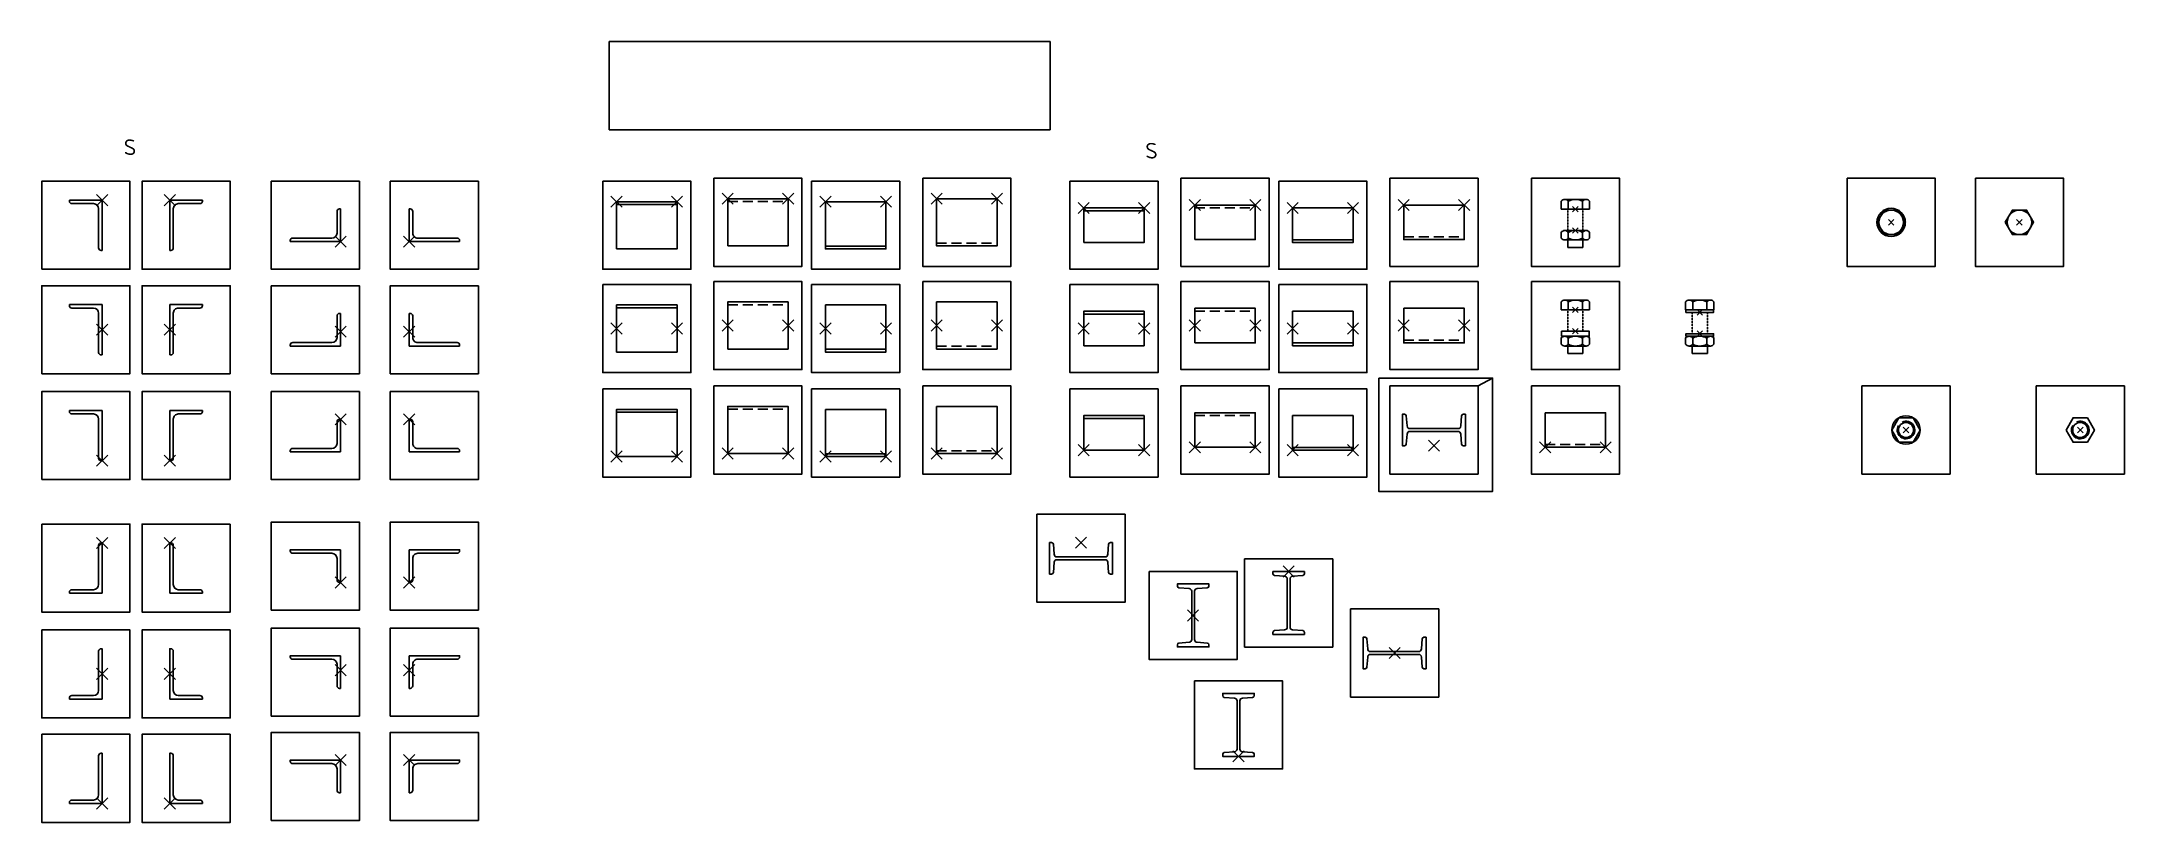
# Model space of a CAD drawing. Header units: millimetres. Extents: x -20 to 11246, y -3786 to 508.
# Drawn here: x 5000 to 8307, y -2829 to -1588 of the extents above; entities that cross this region are included whole.
import ezdxf

# ---------------------------------------------------------------- set-up
doc = ezdxf.new("R2010")
doc.units = ezdxf.units.MM
doc.header["$LTSCALE"] = 5
doc.linetypes.add('HIDDEN', pattern=[9.525, 6.35, -3.175])
doc.linetypes.add('HIDDEN2', pattern=[4.7625, 3.175, -1.5875])
for name, color, linetype in [('AC-0000-BESTAAND-co-06', 1, 'Continuous'), ('AC-0300-TEKST-25', 7, 'Continuous'), ('AC-2100-STAAL-PROF-co-35', 2, 'Continuous')]:
    doc.layers.add(name, color=color, linetype=linetype)
doc.styles.get("Standard").update_dxf_attribs({"font": 'isocpeur.ttf'})

msp = doc.modelspace()

# ---------------------------------------------------------------- texts
at = {"layer": 'AC-0300-TEKST-25', "char_height": 25, "width": 900, "attachment_point": 1}
for insert in [(5130, -1743.4), (6752, -1749)]:
    msp.add_mtext('S', dxfattribs=dict(at, insert=insert))

# ---------------------------------------------------------------- blocks, each defined once
blk = doc.blocks.new('*U14')
for p, q in [((58, 95), (58, 17)), ((65, 100), (65, 0)), ((0, 2), (0, 0)), ((0, 0), (65, 0)), ((48, 7), (5, 7))]:
    blk.add_line(p, q)
blk.add_lwpolyline([(65, 100), (65, 100), (63, 100), (63, 100)])
for centre, radius, start, end in [((63, 95), 5, 90, 180), ((5, 2), 5, 90, 180), ((48, 17), 10, 270, 0)]:
    blk.add_arc(centre, radius, start, end)
blk = doc.blocks.new('*U18')
at = {"color": 0, "linetype": 'ByBlock', "lineweight": -2}
blk.add_lwpolyline([(-22.5, -93.9, 0.392741), (-25, -96.6), (-25, -100), (25, -100), (25, -96.6, 0.392741), (22.5, -93.9), (6.4, -92.7, -0.392741), (2.3, -88.3), (2.3, -11.7, -0.392741), (6.4, -7.3), (22.5, -6.1, 0.392741), (25, -3.4), (25, 0), (-25, 0), (-25, -3.4, 0.392741), (-22.5, -6.1), (-6.4, -7.3, -0.392741), (-2.2, -11.7), (-2.2, -88.3, -0.392741), (-6.4, -92.7)], format="xyb", close=True, dxfattribs=at)
blk = doc.blocks.new('*U22')
at = {"transparency": 33554687}
for p, q in [((-22.5, 12.6), (-22.5, 0)), ((-22.5, 0), (22.5, 0)), ((0, 15.6), (-16.9, 15.6)), ((-11.3, 12.6), (-11.3, 0)), ((0, 15.6), (16.9, 15.6)), ((11.3, 12.6), (11.3, 0)), ((22.5, 12.6), (22.5, 0)), ((-22.5, -54.6), (-22.5, -45)), ((-16.9, -42), (16.9, -42)), ((-16.9, -57.6), (16.9, -57.6)), ((-12, -42), (12, -42)), ((-12, -69.6), (-12, -57.6)), ((-11.3, -54.6), (-11.3, -45)), ((11.3, -54.6), (11.3, -45)), ((12, -69.6), (12, -57.6)), ((22.5, -54.6), (22.5, -45)), ((-12, -69.6), (12, -69.6))]:
    blk.add_line(p, q, dxfattribs=at)
at = {"linetype": 'HIDDEN', "ltscale": 0.0125, "transparency": 33554687}
for p, q in [((-12, -34), (-12, 0)), ((12, -34), (12, 0))]:
    blk.add_line(p, q, dxfattribs=at)
at = {"transparency": 33554687}
blk.add_lwpolyline([(-22, -42), (22, -42), (22, -34), (-22, -34)], close=True, dxfattribs=at)
for centre, radius, start, end in [((-16.9, 8.8), 6.78, 33.8902, 146.1098), ((0, -7.1), 22.7, 60.1752, 119.8248), ((16.9, 8.8), 6.78, 33.8902, 146.1098), ((-16.9, -48.7), 6.78, 33.8902, 146.1098), ((-16.9, -50.8), 6.78, 213.8902, 326.1098), ((0, -64.6), 22.7, 60.1752, 119.8248), ((0, -34.9), 22.7, 240.1752, 299.8248), ((16.9, -48.7), 6.78, 33.8902, 146.1098), ((16.9, -50.8), 6.78, 213.8902, 326.1098)]:
    blk.add_arc(centre, radius, start, end, dxfattribs=at)
blk = doc.blocks.new('*U23')
at = {"transparency": 33554687}
for p, q in [((-22.5, 16.6), (-22.5, 4)), ((-22.5, 4), (22.5, 4)), ((0, 19.6), (-16.9, 19.6)), ((-16.9, 4), (16.9, 4)), ((-11.3, 16.6), (-11.3, 4)), ((0, 19.6), (16.9, 19.6)), ((11.3, 16.6), (11.3, 4)), ((22.5, 16.6), (22.5, 4)), ((-22.5, -50.6), (-22.5, -41)), ((-16.9, -53.6), (16.9, -53.6)), ((-12, -38), (12, -38)), ((-12, -65.6), (-12, -53.6)), ((-12, -65.6), (12, -65.6)), ((-11.3, -50.6), (-11.3, -41)), ((11.3, -50.6), (11.3, -41)), ((12, -65.6), (12, -53.6)), ((22.5, -50.6), (22.5, -41))]:
    blk.add_line(p, q, dxfattribs=at)
at = {"linetype": 'HIDDEN', "ltscale": 0.0125, "transparency": 33554687}
for p, q in [((-12, -34), (-12, 0)), ((12, -34), (12, 0))]:
    blk.add_line(p, q, dxfattribs=at)
at = {"transparency": 33554687}
for points in [[(-22, 0), (22, 0), (22, 4), (-22, 4)], [(-22, -38), (22, -38), (22, -34), (-22, -34)]]:
    blk.add_lwpolyline(points, close=True, dxfattribs=at)
for centre, radius, start, end in [((-16.9, 12.8), 6.78, 33.8902, 146.1098), ((0, -3.1), 22.7, 60.1752, 119.8248), ((16.9, 12.8), 6.78, 33.8902, 146.1098), ((-16.9, -44.7), 6.78, 33.8902, 146.1098), ((-16.9, -46.8), 6.78, 213.8902, 326.1098), ((0, -60.6), 22.7, 60.1752, 119.8248), ((0, -30.9), 22.7, 240.1752, 299.8248), ((16.9, -44.7), 6.78, 33.8902, 146.1098), ((16.9, -46.8), 6.78, 213.8902, 326.1098)]:
    blk.add_arc(centre, radius, start, end, dxfattribs=at)
blk = doc.blocks.new('*U24')
at = {"transparency": 33554687}
for p, q in [((-22.5, 12.6), (-22.5, 0)), ((-22.5, 0), (22.5, 0)), ((0, 15.6), (-16.9, 15.6)), ((-11.3, 12.6), (-11.3, 0)), ((0, 15.6), (16.9, 15.6)), ((11.3, 12.6), (11.3, 0)), ((22.5, 12.6), (22.5, 0)), ((-22.5, -46), (-22.5, -37)), ((-16.9, -34), (16.9, -34)), ((-16.9, -49), (16.9, -49)), ((-12, -61), (-12, -49)), ((-12, -61), (12, -61)), ((-11.3, -46), (-11.3, -37)), ((11.3, -46), (11.3, -37)), ((12, -61), (12, -49)), ((22.5, -46), (22.5, -37))]:
    blk.add_line(p, q, dxfattribs=at)
at = {"linetype": 'HIDDEN', "ltscale": 0.0125, "transparency": 33554687}
for p, q in [((-12, -34), (-12, 0)), ((12, -34), (12, 0))]:
    blk.add_line(p, q, dxfattribs=at)
at = {"transparency": 33554687}
for centre, radius, start, end in [((-16.9, 8.8), 6.78, 33.8902, 146.1098), ((0, -7.1), 22.7, 60.1752, 119.8248), ((16.9, 8.8), 6.78, 33.8902, 146.1098), ((-16.9, -40.7), 6.78, 33.8902, 146.1098), ((-16.9, -42.2), 6.78, 213.8902, 326.1098), ((0, -56.6), 22.7, 60.1752, 119.8248), ((0, -26.3), 22.7, 240.1752, 299.8248), ((16.9, -40.7), 6.78, 33.8902, 146.1098), ((16.9, -42.2), 6.78, 213.8902, 326.1098)]:
    blk.add_arc(centre, radius, start, end, dxfattribs=at)

# ---------------------------------------------------------------- linework, layer by layer
for p, q in [((5912.5, -1847), (6008.5, -1847)), ((6654.2, -1857), (6750.2, -1857)), ((6244.2, -1913), (6340.2, -1913)), ((6986, -1903), (7082, -1903)), ((5912.5, -2011.1), (6008.5, -2011.1)), ((6654.2, -2021.1), (6750.2, -2021.1)), ((6244.2, -2077.1), (6340.2, -2077.1)), ((6986, -2067.1), (7082, -2067.1)), ((5912.5, -2177.1), (6008.5, -2177.1)), ((6654.2, -2187.1), (6750.2, -2187.1)), ((6244.2, -2243.1), (6340.2, -2243.1)), ((6986, -2233.1), (7082, -2233.1))]:
    msp.add_line(p, q)
at = {"color": 1, "linetype": 'HIDDEN2'}
for p, q in [((6088.9, -1842.3), (6184.9, -1842.3)), ((6830.7, -1852.3), (6926.7, -1852.3)), ((6420.6, -1908.3), (6516.6, -1908.3)), ((7162.4, -1898.3), (7258.4, -1898.3)), ((6088.9, -2006.4), (6184.9, -2006.4)), ((6830.7, -2016.4), (6926.7, -2016.4)), ((6420.6, -2072.4), (6516.6, -2072.4)), ((7162.4, -2062.4), (7258.4, -2062.4)), ((6088.9, -2172.4), (6184.9, -2172.4)), ((6830.7, -2182.4), (6926.7, -2182.4)), ((6420.6, -2238.4), (6516.6, -2238.4)), ((7387, -2228.4), (7483, -2228.4))]:
    msp.add_line(p, q, dxfattribs=at)
for points in [[(4999.6, -1950), (5139.6, -1950), (5139.6, -1810), (4999.6, -1810), (4999.6, -1950)], [(5299, -1950), (5159, -1950), (5159, -1810), (5299, -1810), (5299, -1950)], [(5364.2, -1810), (5364.2, -1950), (5504.2, -1950), (5504.2, -1810), (5364.2, -1810)], [(5693.2, -1810), (5693.2, -1950), (5553.2, -1950), (5553.2, -1810), (5693.2, -1810)], [(5890.5, -1810), (6030.5, -1810), (6030.5, -1950), (5890.5, -1950), (5890.5, -1810)], [(6066.9, -1805.3), (6206.9, -1805.3), (6206.9, -1945.3), (6066.9, -1945.3), (6066.9, -1805.3)], [(6222.2, -1810), (6362.2, -1810), (6362.2, -1950), (6222.2, -1950), (6222.2, -1810)], [(6398.6, -1805.3), (6538.6, -1805.3), (6538.6, -1945.3), (6398.6, -1945.3), (6398.6, -1805.3)], [(6632.2, -1810), (6772.2, -1810), (6772.2, -1950), (6632.2, -1950), (6632.2, -1810)], [(6808.7, -1805.3), (6948.7, -1805.3), (6948.7, -1945.3), (6808.7, -1945.3), (6808.7, -1805.3)], [(6964, -1810), (7104, -1810), (7104, -1950), (6964, -1950), (6964, -1810)], [(7140.4, -1805.3), (7280.4, -1805.3), (7280.4, -1945.3), (7140.4, -1945.3), (7140.4, -1805.3)], [(4999.6, -2116), (5139.6, -2116), (5139.6, -1976), (4999.6, -1976), (4999.6, -2116)], [(5299, -2116), (5159, -2116), (5159, -1976), (5299, -1976), (5299, -2116)], [(5364.2, -1976), (5364.2, -2116), (5504.2, -2116), (5504.2, -1976), (5364.2, -1976)], [(5693.2, -1976), (5693.2, -2116), (5553.2, -2116), (5553.2, -1976), (5693.2, -1976)], [(5890.5, -1974.1), (6030.5, -1974.1), (6030.5, -2114.1), (5890.5, -2114.1), (5890.5, -1974.1)], [(6066.9, -1969.4), (6206.9, -1969.4), (6206.9, -2109.4), (6066.9, -2109.4), (6066.9, -1969.4)], [(6222.2, -1974.1), (6362.2, -1974.1), (6362.2, -2114.1), (6222.2, -2114.1), (6222.2, -1974.1)], [(6398.6, -1969.4), (6538.6, -1969.4), (6538.6, -2109.4), (6398.6, -2109.4), (6398.6, -1969.4)], [(6632.2, -1974.1), (6772.2, -1974.1), (6772.2, -2114.1), (6632.2, -2114.1), (6632.2, -1974.1)], [(6808.7, -1969.4), (6948.7, -1969.4), (6948.7, -2109.4), (6808.7, -2109.4), (6808.7, -1969.4)], [(6964, -1974.1), (7104, -1974.1), (7104, -2114.1), (6964, -2114.1), (6964, -1974.1)], [(7140.4, -1969.4), (7280.4, -1969.4), (7280.4, -2109.4), (7140.4, -2109.4), (7140.4, -1969.4)], [(4999.6, -2284.3), (5139.6, -2284.3), (5139.6, -2144.3), (4999.6, -2144.3), (4999.6, -2284.3)], [(5299, -2284.3), (5159, -2284.3), (5159, -2144.3), (5299, -2144.3), (5299, -2284.3)], [(5364.2, -2144.3), (5364.2, -2284.3), (5504.2, -2284.3), (5504.2, -2144.3), (5364.2, -2144.3)], [(5693.2, -2144.3), (5693.2, -2284.3), (5553.2, -2284.3), (5553.2, -2144.3), (5693.2, -2144.3)], [(5890.5, -2140.1), (6030.5, -2140.1), (6030.5, -2280.1), (5890.5, -2280.1), (5890.5, -2140.1)], [(6066.9, -2135.4), (6206.9, -2135.4), (6206.9, -2275.4), (6066.9, -2275.4), (6066.9, -2135.4)], [(6222.2, -2140.1), (6362.2, -2140.1), (6362.2, -2280.1), (6222.2, -2280.1), (6222.2, -2140.1)], [(6398.6, -2135.4), (6538.6, -2135.4), (6538.6, -2275.4), (6398.6, -2275.4), (6398.6, -2135.4)], [(6632.2, -2140.1), (6772.2, -2140.1), (6772.2, -2280.1), (6632.2, -2280.1), (6632.2, -2140.1)], [(6808.7, -2135.4), (6948.7, -2135.4), (6948.7, -2275.4), (6808.7, -2275.4), (6808.7, -2135.4)], [(6964, -2140.1), (7104, -2140.1), (7104, -2280.1), (6964, -2280.1), (6964, -2140.1)], [(7140.4, -2135.4), (7280.4, -2135.4), (7280.4, -2275.4), (7140.4, -2275.4), (7140.4, -2135.4)], [(7365, -2135.4), (7505, -2135.4), (7505, -2275.4), (7365, -2275.4), (7365, -2135.4)], [(6579.9, -2339.3), (6719.9, -2339.3), (6719.9, -2479.3), (6579.9, -2479.3), (6579.9, -2339.3)], [(4999.6, -2354.8), (5139.6, -2354.8), (5139.6, -2494.8), (4999.6, -2494.8), (4999.6, -2354.8)], [(5299, -2354.8), (5159, -2354.8), (5159, -2494.8), (5299, -2494.8), (5299, -2354.8)], [(5364.2, -2491.8), (5364.2, -2351.8), (5504.2, -2351.8), (5504.2, -2491.8), (5364.2, -2491.8)], [(5693.2, -2491.8), (5693.2, -2351.8), (5553.2, -2351.8), (5553.2, -2491.8), (5693.2, -2491.8)], [(6909.6, -2410.4), (7049.6, -2410.4), (7049.6, -2550.4), (6909.6, -2550.4), (6909.6, -2410.4)], [(6757.9, -2430.1), (6897.9, -2430.1), (6897.9, -2570.1), (6757.9, -2570.1), (6757.9, -2430.1)], [(7077.9, -2489.8), (7217.9, -2489.8), (7217.9, -2629.8), (7077.9, -2629.8), (7077.9, -2489.8)], [(4999.6, -2523.1), (5139.6, -2523.1), (5139.6, -2663.1), (4999.6, -2663.1), (4999.6, -2523.1)], [(5299, -2523.1), (5159, -2523.1), (5159, -2663.1), (5299, -2663.1), (5299, -2523.1)], [(5364.2, -2660.1), (5364.2, -2520.1), (5504.2, -2520.1), (5504.2, -2660.1), (5364.2, -2660.1)], [(5693.2, -2660.1), (5693.2, -2520.1), (5553.2, -2520.1), (5553.2, -2660.1), (5693.2, -2660.1)], [(6829.9, -2604.2), (6969.9, -2604.2), (6969.9, -2744.2), (6829.9, -2744.2), (6829.9, -2604.2)], [(4999.6, -2689.1), (5139.6, -2689.1), (5139.6, -2829.1), (4999.6, -2829.1), (4999.6, -2689.1)], [(5299, -2689.1), (5159, -2689.1), (5159, -2829.1), (5299, -2829.1), (5299, -2689.1)], [(5364.2, -2826.1), (5364.2, -2686.1), (5504.2, -2686.1), (5504.2, -2826.1), (5364.2, -2826.1)], [(5693.2, -2826.1), (5693.2, -2686.1), (5553.2, -2686.1), (5553.2, -2826.1), (5693.2, -2826.1)]]:
    msp.add_lwpolyline(points)
at = {"transparency": 33554687}
for points in [[(7365, -1805.3), (7505, -1805.3), (7505, -1945.3), (7365, -1945.3), (7365, -1805.3)], [(7866.4, -1805.3), (8006.4, -1805.3), (8006.4, -1945.3), (7866.4, -1945.3), (7866.4, -1805.3)], [(8070, -1805.3), (8210, -1805.3), (8210, -1945.3), (8070, -1945.3), (8070, -1805.3)], [(7365, -1969.4), (7505, -1969.4), (7505, -2109.4), (7365, -2109.4), (7365, -1969.4)], [(7889.9, -2135.4), (8029.9, -2135.4), (8029.9, -2275.4), (7889.9, -2275.4), (7889.9, -2135.4)], [(8166.6, -2135.4), (8306.6, -2135.4), (8306.6, -2275.4), (8166.6, -2275.4), (8166.6, -2135.4)]]:
    msp.add_lwpolyline(points, dxfattribs=at)
at = {"color": 1}
for points in [[(5104.4, -1831.2), (5086.7, -1848.9)], [(5086.7, -1831.2), (5104.4, -1848.9)], [(5194.2, -1831.2), (5211.9, -1848.9)], [(5211.9, -1831.2), (5194.2, -1848.9)], [(5921.3, -1833.7), (5903.6, -1851.4)], [(5921.3, -1851.4), (5903.6, -1833.7)], [(6017.3, -1833.7), (5999.6, -1851.4)], [(6017.3, -1851.4), (5999.6, -1833.7)], [(6097.7, -1829), (6080.1, -1846.7)], [(6097.7, -1846.7), (6080.1, -1829)], [(6193.7, -1829), (6176.1, -1846.7)], [(6193.7, -1846.7), (6176.1, -1829)], [(6253, -1851.4), (6235.4, -1833.7)], [(6253, -1833.7), (6235.4, -1851.4)], [(6349, -1851.4), (6331.4, -1833.7)], [(6349, -1833.7), (6331.4, -1851.4)], [(6429.5, -1846.7), (6411.8, -1829)], [(6429.5, -1829), (6411.8, -1846.7)], [(6525.5, -1846.7), (6507.8, -1829)], [(6525.5, -1829), (6507.8, -1846.7)], [(6663.1, -1843.7), (6645.4, -1861.4)], [(6663.1, -1861.4), (6645.4, -1843.7)], [(6759.1, -1843.7), (6741.4, -1861.4)], [(6759.1, -1861.4), (6741.4, -1843.7)], [(6839.5, -1839), (6821.8, -1856.7)], [(6839.5, -1856.7), (6821.8, -1839)], [(6935.5, -1839), (6917.8, -1856.7)], [(6935.5, -1856.7), (6917.8, -1839)], [(6994.8, -1861.4), (6977.1, -1843.7)], [(6994.8, -1843.7), (6977.1, -1861.4)], [(7090.8, -1861.4), (7073.1, -1843.7)], [(7090.8, -1843.7), (7073.1, -1861.4)], [(7171.2, -1856.7), (7153.5, -1839)], [(7171.2, -1839), (7153.5, -1856.7)], [(7267.2, -1856.7), (7249.5, -1839)], [(7267.2, -1839), (7249.5, -1856.7)], [(5483.1, -1914.9), (5465.4, -1897.2)], [(5483.1, -1897.2), (5465.4, -1914.9)], [(5574.4, -1914.9), (5592.1, -1897.2)], [(5574.4, -1897.2), (5592.1, -1914.9)], [(5104.4, -2037.2), (5086.7, -2054.9)], [(5086.7, -2037.2), (5104.4, -2054.9)], [(5194.2, -2037.2), (5211.9, -2054.9)], [(5211.9, -2037.2), (5194.2, -2054.9)], [(5483.1, -2057.8), (5465.4, -2040.1)], [(5483.1, -2040.1), (5465.4, -2057.8)], [(5574.4, -2057.8), (5592.1, -2040.1)], [(5574.4, -2040.1), (5592.1, -2057.8)], [(5921.3, -2035.2), (5903.6, -2052.9)], [(5921.3, -2052.9), (5903.6, -2035.2)], [(6017.3, -2035.2), (5999.6, -2052.9)], [(6017.3, -2052.9), (5999.6, -2035.2)], [(6097.7, -2030.5), (6080.1, -2048.2)], [(6097.7, -2048.2), (6080.1, -2030.5)], [(6193.7, -2030.5), (6176.1, -2048.2)], [(6193.7, -2048.2), (6176.1, -2030.5)], [(6253, -2052.9), (6235.4, -2035.2)], [(6253, -2035.2), (6235.4, -2052.9)], [(6349, -2052.9), (6331.4, -2035.2)], [(6349, -2035.2), (6331.4, -2052.9)], [(6429.5, -2048.2), (6411.8, -2030.5)], [(6429.5, -2030.5), (6411.8, -2048.2)], [(6525.5, -2048.2), (6507.8, -2030.5)], [(6525.5, -2030.5), (6507.8, -2048.2)], [(6663.1, -2035.2), (6645.4, -2052.9)], [(6663.1, -2052.9), (6645.4, -2035.2)], [(6759.1, -2035.2), (6741.4, -2052.9)], [(6759.1, -2052.9), (6741.4, -2035.2)], [(6839.5, -2030.5), (6821.8, -2048.2)], [(6839.5, -2048.2), (6821.8, -2030.5)], [(6935.5, -2030.5), (6917.8, -2048.2)], [(6935.5, -2048.2), (6917.8, -2030.5)], [(6994.8, -2052.9), (6977.1, -2035.2)], [(6994.8, -2035.2), (6977.1, -2052.9)], [(7090.8, -2052.9), (7073.1, -2035.2)], [(7090.8, -2035.2), (7073.1, -2052.9)], [(7171.2, -2048.2), (7153.5, -2030.5)], [(7171.2, -2030.5), (7153.5, -2048.2)], [(7267.2, -2048.2), (7249.5, -2030.5)], [(7267.2, -2030.5), (7249.5, -2048.2)], [(5483.1, -2197.1), (5465.4, -2179.5)], [(5483.1, -2179.5), (5465.4, -2197.1)], [(5574.4, -2197.1), (5592.1, -2179.5)], [(5574.4, -2179.5), (5592.1, -2197.1)], [(5104.4, -2245.5), (5086.7, -2263.1)], [(5086.7, -2245.5), (5104.4, -2263.1)], [(5194.2, -2245.5), (5211.9, -2263.1)], [(5211.9, -2245.5), (5194.2, -2263.1)], [(5921.3, -2238.7), (5903.6, -2256.4)], [(5921.3, -2256.4), (5903.6, -2238.7)], [(6017.3, -2238.7), (5999.6, -2256.4)], [(6017.3, -2256.4), (5999.6, -2238.7)], [(6097.7, -2234), (6080.1, -2251.7)], [(6097.7, -2251.7), (6080.1, -2234)], [(6193.7, -2234), (6176.1, -2251.7)], [(6193.7, -2251.7), (6176.1, -2234)], [(6253, -2256.4), (6235.4, -2238.7)], [(6253, -2238.7), (6235.4, -2256.4)], [(6349, -2256.4), (6331.4, -2238.7)], [(6349, -2238.7), (6331.4, -2256.4)], [(6429.5, -2251.7), (6411.8, -2234)], [(6429.5, -2234), (6411.8, -2251.7)], [(6525.5, -2251.7), (6507.8, -2234)], [(6525.5, -2234), (6507.8, -2251.7)], [(6663.1, -2228.7), (6645.4, -2246.4)], [(6663.1, -2246.4), (6645.4, -2228.7)], [(6759.1, -2228.7), (6741.4, -2246.4)], [(6759.1, -2246.4), (6741.4, -2228.7)], [(6839.5, -2224), (6821.8, -2241.7)], [(6839.5, -2241.7), (6821.8, -2224)], [(6935.5, -2224), (6917.8, -2241.7)], [(6935.5, -2241.7), (6917.8, -2224)], [(6994.8, -2246.4), (6977.1, -2228.7)], [(6994.8, -2228.7), (6977.1, -2246.4)], [(7090.8, -2246.4), (7073.1, -2228.7)], [(7090.8, -2228.7), (7073.1, -2246.4)], [(7201.5, -2221.5), (7219.2, -2239.2)], [(7219.2, -2221.5), (7201.5, -2239.2)], [(7395.9, -2241.7), (7378.2, -2224)], [(7395.9, -2224), (7378.2, -2241.7)], [(7491.9, -2241.7), (7474.2, -2224)], [(7491.9, -2224), (7474.2, -2241.7)], [(5104.4, -2393.6), (5086.7, -2376)], [(5086.7, -2393.6), (5104.4, -2376)], [(5194.2, -2393.6), (5211.9, -2376)], [(5211.9, -2393.6), (5194.2, -2376)], [(6641.1, -2375.5), (6658.8, -2393.2)], [(6658.8, -2375.5), (6641.1, -2393.2)], [(5483.1, -2439), (5465.4, -2456.6)], [(5483.1, -2456.6), (5465.4, -2439)], [(5574.4, -2439), (5592.1, -2456.6)], [(5574.4, -2456.6), (5592.1, -2439)], [(6970.8, -2421.5), (6988.5, -2439.2)], [(6988.5, -2421.5), (6970.8, -2439.2)], [(6819, -2491.3), (6836.7, -2509)], [(6836.7, -2491.3), (6819, -2509)], [(5483.1, -2578.3), (5465.4, -2596)], [(5483.1, -2596), (5465.4, -2578.3)], [(5574.4, -2578.3), (5592.1, -2596)], [(5574.4, -2596), (5592.1, -2578.3)], [(7139, -2551), (7156.7, -2568.7)], [(7156.7, -2551), (7139, -2568.7)], [(5104.4, -2601.9), (5086.7, -2584.2)], [(5086.7, -2601.9), (5104.4, -2584.2)], [(5194.2, -2601.9), (5211.9, -2584.2)], [(5211.9, -2601.9), (5194.2, -2584.2)], [(5483.1, -2721.2), (5465.4, -2738.9)], [(5483.1, -2738.9), (5465.4, -2721.2)], [(5574.4, -2721.2), (5592.1, -2738.9)], [(5574.4, -2738.9), (5592.1, -2721.2)], [(6891.1, -2715.3), (6908.8, -2733)], [(6908.8, -2715.3), (6891.1, -2733)], [(5104.4, -2807.9), (5086.7, -2790.2)], [(5086.7, -2807.9), (5104.4, -2790.2)], [(5194.2, -2807.9), (5211.9, -2790.2)], [(5211.9, -2807.9), (5194.2, -2790.2)]]:
    msp.add_lwpolyline(points, dxfattribs=at)
for points in [[(5912.5, -1917.5), (6008.5, -1917.5), (6008.5, -1842.5), (5912.5, -1842.5)], [(6088.9, -1912.8), (6184.9, -1912.8), (6184.9, -1837.8), (6088.9, -1837.8)], [(6244.2, -1842.5), (6340.2, -1842.5), (6340.2, -1917.5), (6244.2, -1917.5)], [(6420.6, -1837.8), (6516.6, -1837.8), (6516.6, -1912.8), (6420.6, -1912.8)], [(6830.7, -1902.8), (6926.7, -1902.8), (6926.7, -1847.8), (6830.7, -1847.8)], [(7162.4, -1847.8), (7258.4, -1847.8), (7258.4, -1902.8), (7162.4, -1902.8)], [(6654.2, -1907.5), (6750.2, -1907.5), (6750.2, -1852.5), (6654.2, -1852.5)], [(6986, -1852.5), (7082, -1852.5), (7082, -1907.5), (6986, -1907.5)], [(5912.5, -2081.6), (6008.5, -2081.6), (6008.5, -2006.6), (5912.5, -2006.6)], [(6088.9, -2076.9), (6184.9, -2076.9), (6184.9, -2001.9), (6088.9, -2001.9)], [(6244.2, -2006.6), (6340.2, -2006.6), (6340.2, -2081.6), (6244.2, -2081.6)], [(6420.6, -2001.9), (6516.6, -2001.9), (6516.6, -2076.9), (6420.6, -2076.9)], [(6654.2, -2071.6), (6750.2, -2071.6), (6750.2, -2016.6), (6654.2, -2016.6)], [(6830.7, -2066.9), (6926.7, -2066.9), (6926.7, -2011.9), (6830.7, -2011.9)], [(6986, -2016.6), (7082, -2016.6), (7082, -2071.6), (6986, -2071.6)], [(7162.4, -2011.9), (7258.4, -2011.9), (7258.4, -2066.9), (7162.4, -2066.9)], [(5912.5, -2247.6), (6008.5, -2247.6), (6008.5, -2172.6), (5912.5, -2172.6)], [(6088.9, -2242.9), (6184.9, -2242.9), (6184.9, -2167.9), (6088.9, -2167.9)], [(6244.2, -2172.6), (6340.2, -2172.6), (6340.2, -2247.6), (6244.2, -2247.6)], [(6420.6, -2167.9), (6516.6, -2167.9), (6516.6, -2242.9), (6420.6, -2242.9)], [(6654.2, -2237.6), (6750.2, -2237.6), (6750.2, -2182.6), (6654.2, -2182.6)], [(6830.7, -2232.9), (6926.7, -2232.9), (6926.7, -2177.9), (6830.7, -2177.9)], [(6986, -2182.6), (7082, -2182.6), (7082, -2237.6), (6986, -2237.6)], [(7387, -2177.9), (7483, -2177.9), (7483, -2232.9), (7387, -2232.9)]]:
    msp.add_lwpolyline(points, close=True)
at = {"color": 1, "transparency": 33554687}
for points in [[(7439.5, -1858.8), (7430.6, -1850)], [(7439.5, -1850), (7430.6, -1858.8)], [(7439.5, -1892.7), (7430.6, -1883.9)], [(7439.5, -1883.9), (7430.6, -1892.7)], [(7940.8, -1879.8), (7932, -1870.9)], [(7940.8, -1870.9), (7932, -1879.8)], [(8144.5, -1879.8), (8135.6, -1870.9)], [(8144.5, -1870.9), (8135.6, -1879.8)], [(7439.5, -2018.8), (7430.6, -2010)], [(7439.5, -2010), (7430.6, -2018.8)], [(7636.9, -2022.8), (7628.1, -2014)], [(7636.9, -2014), (7628.1, -2022.8)], [(7439.5, -2052.8), (7430.6, -2043.9)], [(7439.5, -2043.9), (7430.6, -2052.8)], [(7636.9, -2056.8), (7628.1, -2047.9)], [(7636.9, -2047.9), (7628.1, -2056.8)], [(7964.4, -2209.7), (7955.6, -2200.8)], [(7964.4, -2200.8), (7955.6, -2209.7)], [(8241.1, -2209.7), (8232.3, -2200.8)], [(8241.1, -2200.8), (8232.3, -2209.7)]]:
    msp.add_lwpolyline(points, dxfattribs=at)
at = {"transparency": 33554687, "flags": 128}
for points in [[(7913.9, -1875.3), (7925.1, -1894.9), (7947.7, -1894.9), (7958.9, -1875.3), (7947.7, -1855.8), (7925.1, -1855.8)], [(8117.5, -1875.3), (8128.8, -1894.9), (8151.3, -1894.9), (8162.6, -1875.3), (8151.3, -1855.8), (8128.8, -1855.8)], [(7937.4, -2205.4), (7948.6, -2224.9), (7971.1, -2224.9), (7982.4, -2205.4), (7971.1, -2185.8), (7948.6, -2185.8)], [(8214.1, -2205.4), (8225.3, -2224.9), (8247.9, -2224.9), (8259.1, -2205.4), (8247.9, -2185.8), (8225.3, -2185.8)]]:
    msp.add_lwpolyline(points, close=True, dxfattribs=at)
at = {"transparency": 33554687}
for centre, radius in [((7936.3, -1875.4), 22.5), ((7936.4, -1875.3), 19.5), ((8140, -1875.3), 19.5), ((7959.9, -2205.4), 22.5), ((7959.9, -2205.4), 12), ((8236.6, -2205.4), 12)]:
    msp.add_circle(centre, radius, dxfattribs=at)
for centre in [(7959.9, -2205.4), (8236.6, -2205.4)]:
    msp.add_arc(centre, 14, 148.3998, 115.1967, dxfattribs=at)
at = {"lineweight": 0}
for p in [(7210.4, -2230.4), (6649.9, -2384.3), (6979.6, -2430.4), (6827.9, -2500.1), (7147.9, -2559.8), (6899.9, -2724.2)]:
    msp.add_point(p, dxfattribs=at)
at = {"layer": 'AC-0000-BESTAAND-co-06', "transparency": 33554687}
msp.add_lwpolyline([(5900.9, -1588.1), (6600.9, -1588.1), (6600.9, -1728.1), (5900.9, -1728.1)], close=True, dxfattribs=at)
at = {"layer": 'AC-2100-STAAL-PROF-co-35'}
msp.add_line((7280.4, -2135.4), (7303.5, -2122.9), dxfattribs=at)
msp.add_lwpolyline([(7122.7, -2122.9), (7303.5, -2122.9), (7303.5, -2302.9), (7122.7, -2302.9)], close=True, dxfattribs=at)

# ---------------------------------------------------------------- block references
for p, xscale, yscale, zscale, rotation in [((5043.6, -1840), -0.7999999999999545, 0.8000000000001819, 0.8, 180), ((5255, -1840), 0.7999999999992724, 0.7999999999992724, 0.7999999999992724, 180), ((5474.2, -1854), -0.7999999999992724, 0.8000000000001819, 0.8, 90), ((5583.2, -1854), 0.7999999999992724, 0.7999999999992724, 0.7999999999992724, 270), ((5043.6, -2006), -0.7999999999999545, 0.8000000000001819, 0.8, 180), ((5255, -2006), 0.7999999999992724, 0.7999999999992724, 0.7999999999992724, 180), ((5474.2, -2020), -0.7999999999992724, 0.8000000000001819, 0.8, 90), ((5583.2, -2020), 0.7999999999992724, 0.7999999999992724, 0.7999999999992724, 270), ((5043.6, -2174.3), -0.7999999999999545, 0.8000000000001819, 0.8, 180), ((5255, -2174.3), 0.7999999999992724, 0.7999999999992724, 0.7999999999992724, 180), ((5474.2, -2188.3), -0.7999999999992724, 0.8000000000001819, 0.8, 90), ((5583.2, -2188.3), 0.7999999999992724, 0.7999999999992724, 0.7999999999992724, 270), ((5474.2, -2447.8), 0.7999999999992724, 0.7999999999992724, 0.7999999999992724, 90), ((5583.2, -2447.8), -0.7999999999992724, 0.8000000000001819, 0.8, 270), ((5474.2, -2616.1), 0.7999999999992724, 0.7999999999992724, 0.7999999999992724, 90), ((5583.2, -2616.1), -0.7999999999992724, 0.8000000000001819, 0.8, 270), ((5474.2, -2782.1), 0.7999999999992724, 0.7999999999992724, 0.7999999999992724, 90), ((5583.2, -2782.1), -0.7999999999992724, 0.8000000000001819, 0.8, 270)]:
    msp.add_blockref('*U14', p, dxfattribs=dict(xscale=xscale, yscale=yscale, zscale=zscale, rotation=rotation))
at = {"transparency": 33554687}
for name, p in [('*U24', (7435, -1854.4)), ('*U22', (7435, -2014.4)), ('*U23', (7632.5, -2018.4))]:
    msp.add_blockref(name, p, dxfattribs=at)
at = {"rotation": 270}
for p in [(7260.4, -2205.4), (6699.9, -2409.3), (7197.9, -2559.8)]:
    msp.add_blockref('*U18', p, dxfattribs=at)
for p, xscale, yscale, zscale in [((5043.6, -2464.8), 0.7999999999999545, 0.7999999999999545, 0.7999999999999545), ((5255, -2464.8), -0.7999999999992724, 0.8000000000001819, 0.8), ((5043.6, -2633.1), 0.7999999999999545, 0.7999999999999545, 0.7999999999999545), ((5255, -2633.1), -0.7999999999992724, 0.8000000000001819, 0.8), ((5043.6, -2799.1), 0.7999999999999545, 0.7999999999999545, 0.7999999999999545), ((5255, -2799.1), -0.7999999999992724, 0.8000000000001819, 0.8)]:
    msp.add_blockref('*U14', p, dxfattribs=dict(xscale=xscale, yscale=yscale, zscale=zscale))
for p in [(6979.6, -2430.4), (6827.9, -2450.1), (6899.9, -2624.2)]:
    msp.add_blockref('*U18', p)

msp.set_redraw_order([(e.dxf.handle, doc.entitydb.next_handle()) for e in msp.query("TEXT MTEXT ATTDEF DIMENSION ARC_DIMENSION")])  # texts and dimensions are drawn at this point

doc.saveas('drawing.dxf')
